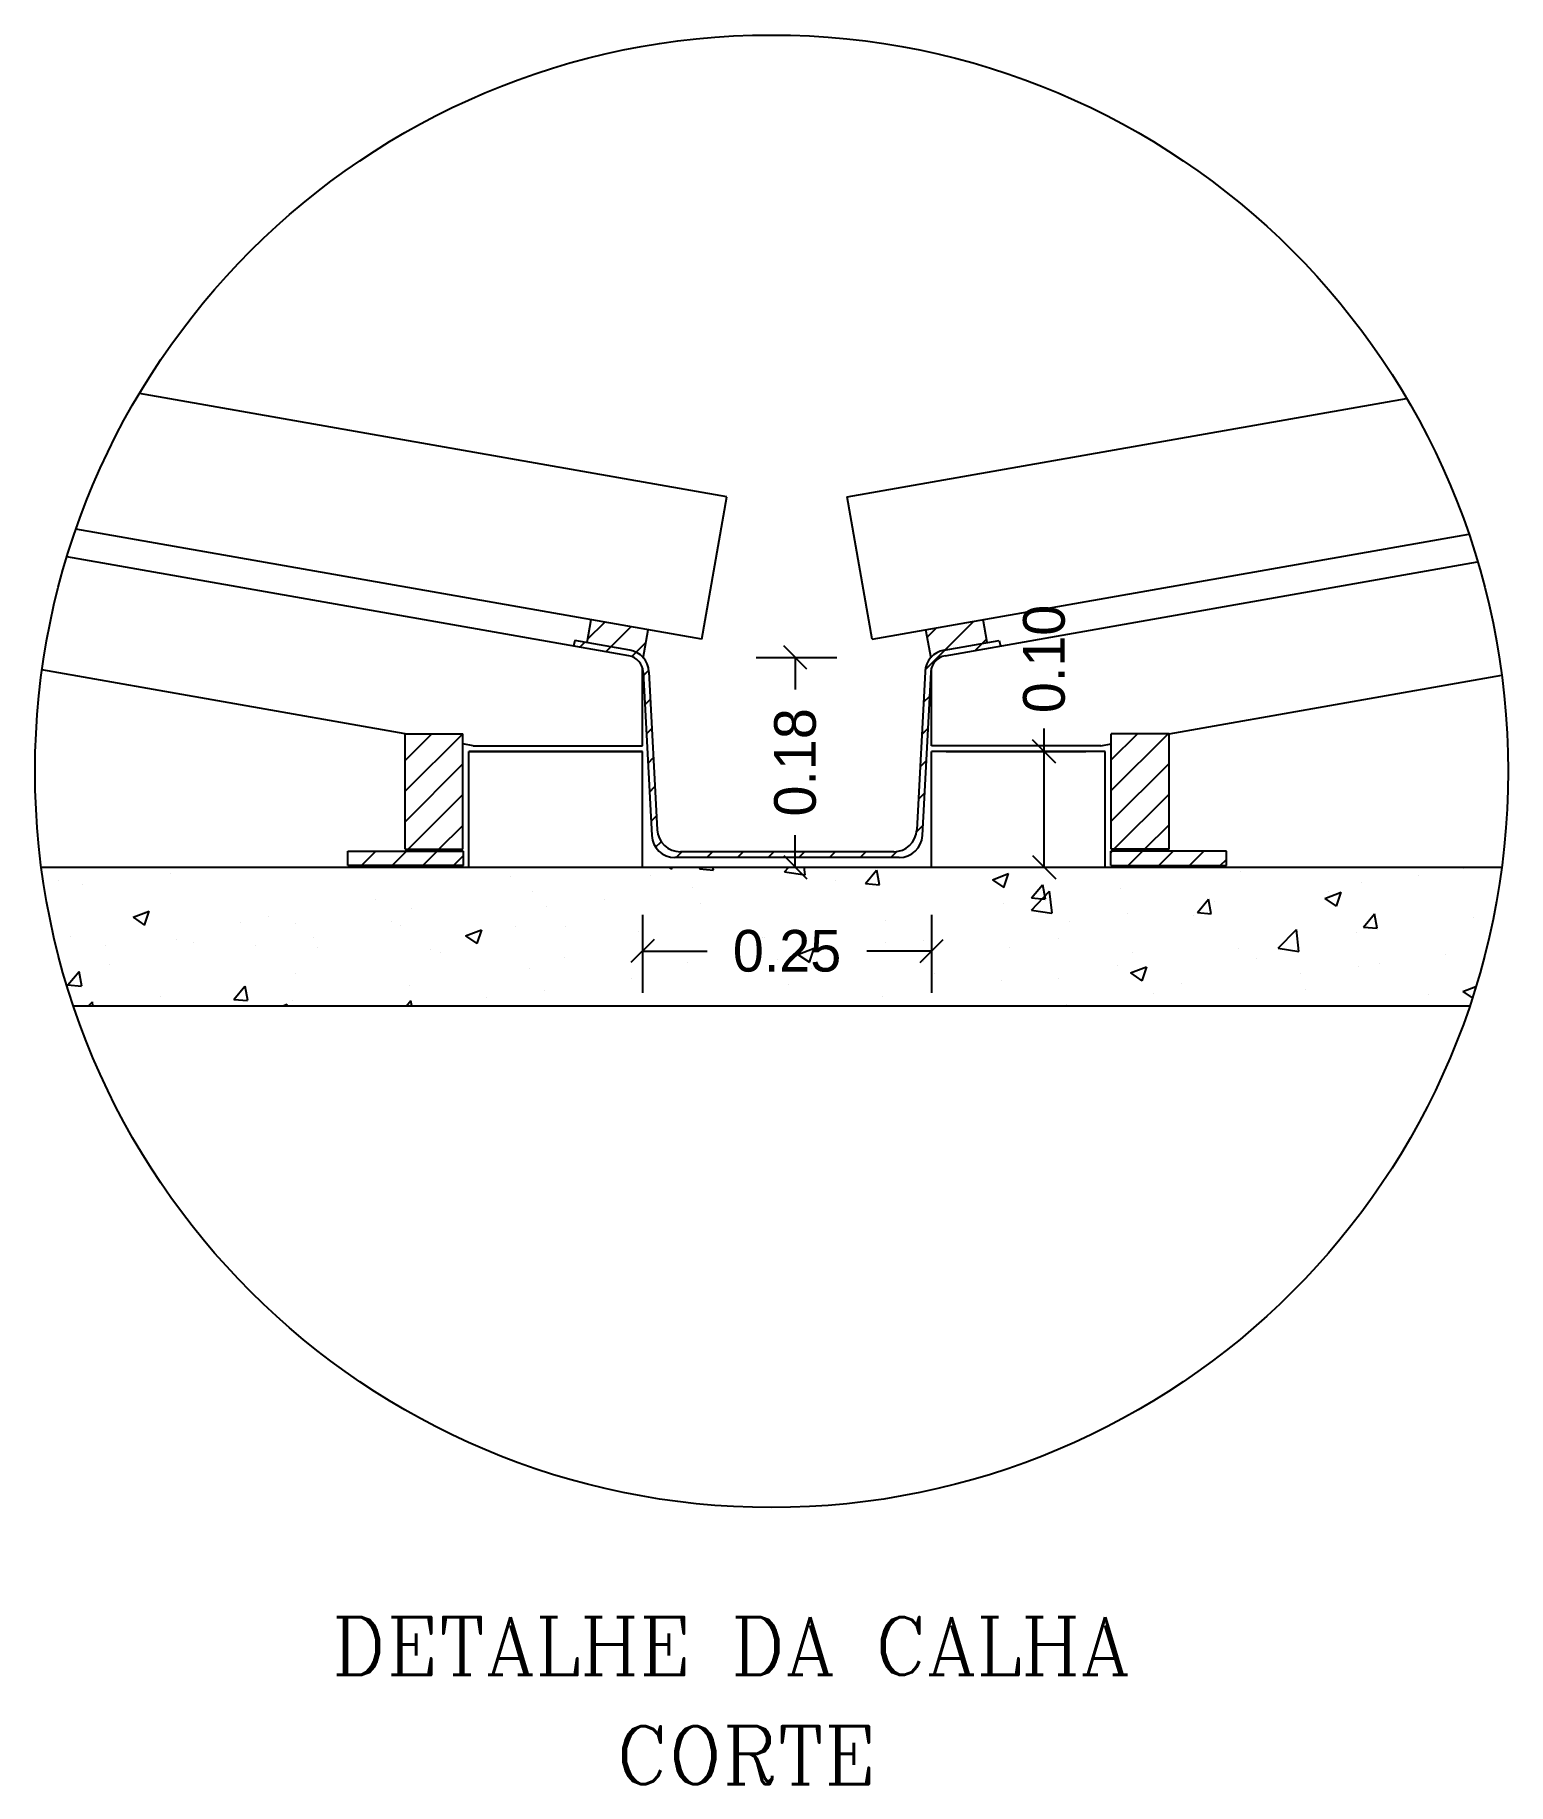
# Model space of a CAD drawing. Extents: x -9 to 119, y 33 to 95.
# Drawn here: x 4.182 to 5.456, y 66.116 to 67.629 of the extents above; entities that cross this region are included whole.
import ezdxf

# ---------------------------------------------------------------- set-up
doc = ezdxf.new("R2010")
doc.units = 0
doc.header["$LTSCALE"] = 8
doc.layers.get('0').update_dxf_attribs({"linetype": 'CONTINUOUS'})
doc.layers.get('DEFPOINTS').update_dxf_attribs({"linetype": 'CONTINUOUS'})
for name, color, linetype in [('CONCRETO', 5, 'CONTINUOUS'), ('COTA', 244, 'CONTINUOUS'), ('EQUIPAMENTOS', 1, 'CONTINUOUS'), ('PAREDE', 7, 'CONTINUOUS'), ('PAREDES', 7, 'CONTINUOUS'), ('TELHADO', 30, 'CONTINUOUS'), ('TERRENOEMCORTE', 244, 'CONTINUOUS'), ('TEXTO', 1, 'CONTINUOUS')]:
    doc.layers.add(name, color=color, linetype=linetype)
doc.styles.add('ROMANC', font='ROMANC.SHX')
doc.dimstyles.get("Standard").update_dxf_attribs({"dimtxt": 0.18, "dimasz": 0.18, "dimexe": 0.18, "dimexo": 0.0625, "dimgap": 0.09, "dimtad": 0, "dimtih": 1, "dimtoh": 1, "dimzin": 0, "dimtxsty": 'STANDARD', "dimcen": 0.09, "dimclrt": 30, "dimazin": 3, "dimtfac": 1, "dimtdec": 4, "dimtofl": 0, "dimtmove": 0, "dimatfit": 3, "dimtolj": 1, "dimtzin": 0})

msp = doc.modelspace()

# ---------------------------------------------------------------- texts
at = {"layer": 'TEXTO', "color": 5, "ltscale": 0.3, "style": 'ROMANC'}
for s, p in [('DETALHE DA CALHA', (4.4388, 66.2107)), ('CORTE ', (4.6844, 66.1163))]:
    msp.add_text(s, height=0.05, dxfattribs=at).set_placement(p)

# ---------------------------------------------------------------- blocks, each defined once
blk = doc.blocks.new('_OBLIQUE')
at = {"color": 0, "linetype": 'BYBLOCK'}
blk.add_line((-0.5, -0.5), (0.5, 0.5), dxfattribs=at)
blk = doc.blocks.new('*D129')
at = {"color": 0, "linetype": 'BYBLOCK', "ltscale": 0.2}
for p, q in [((29.7465, 85.5966), (29.7465, 85.5292)), ((29.9965, 85.5966), (29.9965, 85.5292)), ((29.7465, 85.5652), (29.8025, 85.5652)), ((29.9965, 85.5652), (29.9405, 85.5652))]:
    blk.add_line(p, q, dxfattribs=at)
at = {"layer": 'DEFPOINTS', "color": 0, "linetype": 'BYBLOCK', "ltscale": 0.2}
for p in [(29.7465, 85.6091), (29.9965, 85.6091), (29.9965, 85.5652)]:
    blk.add_point(p, dxfattribs=at)
at = {"color": 0, "linetype": 'BYBLOCK', "ltscale": 0.2, "xscale": 0.02, "yscale": 0.02, "zscale": 0.02, "rotation": 180}
blk.add_blockref('_OBLIQUE', (29.7465, 85.5652), dxfattribs=at)
at = {"color": 0, "linetype": 'BYBLOCK', "ltscale": 0.2, "xscale": 0.02, "yscale": 0.02, "zscale": 0.02}
blk.add_blockref('_OBLIQUE', (29.9965, 85.5652), dxfattribs=at)
at = {"color": 30, "linetype": 'BYBLOCK', "ltscale": 0.2, "insert": (29.8715, 85.5652), "char_height": 0.036, "attachment_point": 5}
blk.add_mtext('\\A1;0.25', dxfattribs=at)
blk = doc.blocks.new('*D130')
at = {"color": 0, "linetype": 'BYBLOCK', "ltscale": 0.2}
for p, q in [((30.0084, 85.7904), (30.0783, 85.7904)), ((30.0423, 85.7904), (30.0423, 85.7627)), ((30.0423, 85.6091), (30.0423, 85.6367)), ((30.009, 85.6091), (30.0783, 85.6091))]:
    blk.add_line(p, q, dxfattribs=at)
at = {"layer": 'DEFPOINTS', "color": 0, "linetype": 'BYBLOCK', "ltscale": 0.2}
for p in [(29.9959, 85.7904), (29.9965, 85.6091), (30.0423, 85.6091)]:
    blk.add_point(p, dxfattribs=at)
at = {"color": 0, "linetype": 'BYBLOCK', "ltscale": 0.2, "xscale": 0.02, "yscale": 0.02, "zscale": 0.02}
for p, rotation in [((30.0423, 85.7904), 90), ((30.0423, 85.6091), 270)]:
    blk.add_blockref('_OBLIQUE', p, dxfattribs=dict(at, rotation=rotation))
at = {"color": 30, "linetype": 'BYBLOCK', "ltscale": 0.2, "insert": (30.0423, 85.6997), "char_height": 0.036, "attachment_point": 5, "rotation": 90}
blk.add_mtext('\\A1;0.18', dxfattribs=at)
blk = doc.blocks.new('*X137')
at = {"color": 0, "ltscale": 0.2}
for p, q in [((29.242, 85.5977), (29.242, 85.5977)), ((29.3381, 85.604), (29.3381, 85.604)), ((29.6322, 85.6014), (29.6322, 85.6014)), ((29.7537, 85.6021), (29.7537, 85.6021)), ((29.7691, 85.6091), (29.7715, 85.6074)), ((29.7715, 85.6074), (29.7721, 85.6091)), ((29.7958, 85.6075), (29.7971, 85.6091)), ((29.7958, 85.6075), (29.8078, 85.6065)), ((29.8079, 85.6064), (29.8074, 85.6091)), ((29.8693, 85.6051), (29.8731, 85.6091)), ((29.8693, 85.6051), (29.8871, 85.6023)), ((29.8871, 85.6023), (29.8863, 85.6091)), ((29.916, 85.6081), (29.916, 85.6081)), ((29.9393, 85.595), (29.9489, 85.6065)), ((29.9513, 85.5939), (29.949, 85.6064)), ((30.049, 85.5981), (30.063, 85.6035)), ((30.049, 85.5981), (30.0589, 85.5914)), ((30.059, 85.5914), (30.063, 85.6035)), ((30.2638, 85.6052), (30.2638, 85.6052)), ((30.4177, 85.6022), (30.4177, 85.6022)), ((30.4563, 85.6077), (30.4563, 85.6077)), ((29.2623, 85.594), (29.2623, 85.594)), ((29.6511, 85.588), (29.6511, 85.588)), ((29.7897, 85.5915), (29.7897, 85.5915)), ((29.9134, 85.5976), (29.9134, 85.5976)), ((29.9393, 85.595), (29.9513, 85.5939)), ((30.0827, 85.572), (30.0983, 85.5882)), ((30.0828, 85.5824), (30.0924, 85.5939)), ((30.0948, 85.5813), (30.0925, 85.5939)), ((30.1006, 85.5692), (30.0984, 85.5882)), ((30.1599, 85.5902), (30.1599, 85.5902)), ((30.3364, 85.5821), (30.3504, 85.5875)), ((30.3396, 85.5876), (30.3396, 85.5876)), ((30.3464, 85.5754), (30.3505, 85.5875)), ((30.3677, 85.5956), (30.3677, 85.5956)), ((29.3061, 85.5657), (29.3201, 85.571)), ((29.3161, 85.5589), (29.3201, 85.571)), ((29.3163, 85.5711), (29.3163, 85.5711)), ((29.5155, 85.5814), (29.5155, 85.5814)), ((29.5472, 85.573), (29.5472, 85.573)), ((29.6639, 85.5749), (29.6639, 85.5749)), ((29.714, 85.5815), (29.714, 85.5815)), ((29.7967, 85.5775), (29.7967, 85.5775)), ((30.0589, 85.5774), (30.0589, 85.5774)), ((30.0827, 85.572), (30.1005, 85.5692)), ((30.0828, 85.5824), (30.0947, 85.5814)), ((30.1656, 85.569), (30.1656, 85.569)), ((30.223, 85.5676), (30.223, 85.5676)), ((30.2262, 85.5699), (30.2358, 85.5814)), ((30.2262, 85.5699), (30.2382, 85.5688)), ((30.2382, 85.5688), (30.2359, 85.5813)), ((30.2414, 85.579), (30.2414, 85.579)), ((30.3364, 85.5821), (30.3463, 85.5754)), ((30.3697, 85.5573), (30.3793, 85.5688)), ((30.3817, 85.5562), (30.3794, 85.5688)), ((29.3061, 85.5657), (29.316, 85.559)), ((29.3989, 85.5614), (29.3989, 85.5614)), ((29.4231, 85.5666), (29.4231, 85.5666)), ((29.4462, 85.5602), (29.4462, 85.5602)), ((29.5299, 85.562), (29.5299, 85.562)), ((29.5376, 85.5583), (29.5376, 85.5583)), ((29.5935, 85.5497), (29.6075, 85.555)), ((29.6035, 85.5429), (29.6076, 85.555)), ((29.6366, 85.5575), (29.6366, 85.5575)), ((29.6801, 85.5575), (29.6801, 85.5575)), ((29.7434, 85.553), (29.7434, 85.553)), ((29.9562, 85.5633), (29.9562, 85.5633)), ((30.1155, 85.5624), (30.1155, 85.5624)), ((30.2962, 85.5389), (30.3118, 85.5551)), ((30.314, 85.5361), (30.3118, 85.5551)), ((30.364, 85.5527), (30.364, 85.5527)), ((30.3697, 85.5573), (30.3816, 85.5563)), ((30.4651, 85.5655), (30.4651, 85.5655)), ((29.2517, 85.5487), (29.2517, 85.5487)), ((29.2822, 85.5414), (29.2822, 85.5414)), ((29.3435, 85.5462), (29.3435, 85.5462)), ((29.3585, 85.5442), (29.3585, 85.5442)), ((29.4118, 85.5417), (29.4118, 85.5417)), ((29.4619, 85.5483), (29.4619, 85.5483)), ((29.4653, 85.5397), (29.4653, 85.5397)), ((29.5634, 85.5375), (29.5634, 85.5375)), ((29.5935, 85.5497), (29.6034, 85.5429)), ((29.8502, 85.5485), (29.8502, 85.5485)), ((29.8523, 85.5483), (29.8523, 85.5483)), ((29.8809, 85.5336), (29.8949, 85.539)), ((29.8909, 85.5269), (29.895, 85.539)), ((29.9569, 85.544), (29.9569, 85.544)), ((29.9892, 85.5458), (29.9892, 85.5458)), ((30.0637, 85.5395), (30.0637, 85.5395)), ((30.1064, 85.5476), (30.1064, 85.5476)), ((30.2614, 85.5386), (30.2614, 85.5386)), ((30.2962, 85.5389), (30.314, 85.5361)), ((29.2855, 85.5251), (29.2855, 85.5251)), ((29.572, 85.5352), (29.572, 85.5352)), ((29.6788, 85.5307), (29.6788, 85.5307)), ((29.7513, 85.5355), (29.7513, 85.5355)), ((29.7856, 85.5262), (29.7856, 85.5262)), ((29.8634, 85.5292), (29.8634, 85.5292)), ((29.8809, 85.5336), (29.8909, 85.5269)), ((29.9135, 85.5358), (29.9135, 85.5358)), ((29.9897, 85.5276), (29.9897, 85.5276)), ((30.1575, 85.5236), (30.1575, 85.5236)), ((30.1683, 85.5176), (30.1823, 85.523)), ((30.1704, 85.535), (30.1704, 85.535)), ((30.1784, 85.5109), (30.1824, 85.523)), ((30.2772, 85.5305), (30.2772, 85.5305)), ((30.3651, 85.5233), (30.3651, 85.5233)), ((30.384, 85.526), (30.384, 85.526)), ((30.4409, 85.5333), (30.4409, 85.5333)), ((29.2498, 85.5073), (29.2594, 85.5188)), ((29.2498, 85.5073), (29.2617, 85.5062)), ((29.2618, 85.5062), (29.2595, 85.5187)), ((29.4468, 85.5175), (29.4468, 85.5175)), ((29.6486, 85.5215), (29.6486, 85.5215)), ((29.7371, 85.5126), (29.7371, 85.5126)), ((29.8731, 85.5076), (29.8731, 85.5076)), ((29.8923, 85.5216), (29.8923, 85.5216)), ((29.9991, 85.5171), (29.9991, 85.5171)), ((30.0565, 85.5108), (30.0565, 85.5108)), ((30.1058, 85.5126), (30.1058, 85.5126)), ((30.1683, 85.5176), (30.1783, 85.5109)), ((30.2126, 85.5081), (30.2126, 85.5081)), ((30.3151, 85.5167), (30.3151, 85.5167)), ((29.2676, 85.4891), (29.271, 85.4927)), ((29.2715, 85.4891), (29.2711, 85.4927)), ((29.3302, 85.4975), (29.3302, 85.4975)), ((29.3932, 85.4947), (29.4029, 85.5062)), ((29.3932, 85.4947), (29.4052, 85.4937)), ((29.4053, 85.4937), (29.403, 85.5062)), ((29.4437, 85.4937), (29.4437, 85.4937)), ((29.5425, 85.4891), (29.5463, 85.4937)), ((29.5447, 85.5065), (29.5447, 85.5065)), ((29.5472, 85.4891), (29.5464, 85.4936)), ((29.6113, 85.496), (29.6113, 85.496)), ((29.6614, 85.5026), (29.6614, 85.5026)), ((29.9538, 85.4968), (29.9538, 85.4968)), ((30.1887, 85.5001), (30.1887, 85.5001)), ((30.3194, 85.5036), (30.3194, 85.5036)), ((30.4261, 85.4991), (30.4261, 85.4991)), ((30.4558, 85.5016), (30.4669, 85.5059)), ((30.4558, 85.5016), (30.4638, 85.4961)), ((30.4626, 85.499), (30.4626, 85.499)), ((29.4357, 85.4891), (29.4394, 85.4905)), ((29.439, 85.4891), (29.4395, 85.4905)), ((30.113, 85.4901), (30.113, 85.4901))]:
    blk.add_line(p, q, dxfattribs=at)
blk = doc.blocks.new('*D139')
at = {"color": 0, "linetype": 'BYBLOCK', "ltscale": 0.2}
for p, q in [((30.0938, 85.7091), (30.0938, 85.7291)), ((30.009, 85.7091), (30.1298, 85.7091)), ((30.0938, 85.6091), (30.0938, 85.7091)), ((30.009, 85.6091), (30.1298, 85.6091))]:
    blk.add_line(p, q, dxfattribs=at)
at = {"layer": 'DEFPOINTS', "color": 0, "linetype": 'BYBLOCK', "ltscale": 0.2}
for p in [(29.9965, 85.7091), (30.0938, 85.7091), (29.9965, 85.6091)]:
    blk.add_point(p, dxfattribs=at)
at = {"color": 0, "linetype": 'BYBLOCK', "ltscale": 0.2, "xscale": 0.02, "yscale": 0.02, "zscale": 0.02}
for p, rotation in [((30.0938, 85.7091), 90), ((30.0938, 85.6091), 270)]:
    blk.add_blockref('_OBLIQUE', p, dxfattribs=dict(at, rotation=rotation))
at = {"color": 30, "linetype": 'BYBLOCK', "ltscale": 0.2, "insert": (30.0938, 85.7891), "char_height": 0.036, "attachment_point": 5, "rotation": 90}
blk.add_mtext('\\A1;0.10', dxfattribs=at)
blk = doc.blocks.new('*X144')
at = {"color": 0, "ltscale": 0.2}
for p, q in [((5.1125, 66.9755), (5.1617, 67.0247)), ((5.1125, 67.002), (5.1352, 67.0247)), ((5.1125, 66.949), (5.1625, 66.999)), ((5.1148, 66.9247), (5.1625, 66.9725)), ((5.1413, 66.9247), (5.1625, 66.9459)), ((5.1121, 66.922), (5.1131, 66.923)), ((5.1272, 66.9107), (5.1396, 66.923)), ((5.1538, 66.9107), (5.1661, 66.923)), ((5.1803, 66.9107), (5.1926, 66.923)), ((5.2068, 66.9107), (5.2121, 66.916))]:
    blk.add_line(p, q, dxfattribs=at)
blk = doc.blocks.new('*X145')
at = {"color": 0, "ltscale": 0.2}
for p, q in [((4.6599, 67.1063), (4.6747, 67.1211)), ((4.68, 67.0999), (4.6973, 67.1171)), ((4.9535, 67.1082), (4.9614, 67.1161)), ((4.9689, 67.0971), (4.9936, 67.1217)), ((4.6531, 67.0995), (4.6575, 67.1038)), ((4.6757, 67.0955), (4.68, 67.0999)), ((4.7018, 67.0952), (4.7102, 67.1036)), ((4.9949, 67.0966), (5.0011, 67.1028)), ((5.0011, 67.1028), (5.0047, 67.1063)), ((4.698, 67.0914), (4.7018, 67.0952)), ((4.9518, 67.08), (4.9689, 67.0971)), ((4.7081, 67.0749), (4.7128, 67.0796)), ((4.7094, 67.0497), (4.7142, 67.0545)), ((4.9503, 67.0519), (4.9556, 67.0572)), ((4.5021, 66.975), (4.5519, 67.0247)), ((4.5021, 67.0015), (4.5253, 67.0247)), ((4.7107, 67.0245), (4.7155, 67.0293)), ((4.9488, 67.024), (4.9541, 67.0292)), ((4.5021, 66.9485), (4.5521, 66.9985)), ((4.7121, 66.9993), (4.7168, 67.0041)), ((4.9473, 66.996), (4.9526, 67.0013)), ((4.7134, 66.9741), (4.7181, 66.9789)), ((4.5049, 66.9247), (4.5521, 66.972)), ((4.9459, 66.968), (4.9512, 66.9733)), ((4.7147, 66.9489), (4.7195, 66.9537)), ((4.5314, 66.9247), (4.5521, 66.9454)), ((4.9443, 66.9399), (4.9497, 66.9453)), ((4.4643, 66.9107), (4.4767, 66.923)), ((4.4908, 66.9107), (4.5032, 66.923)), ((4.5174, 66.9107), (4.5297, 66.923)), ((4.5439, 66.9107), (4.5525, 66.9194)), ((4.7187, 66.9265), (4.7236, 66.9313)), ((4.7364, 66.9176), (4.7414, 66.9226)), ((4.7629, 66.9176), (4.7679, 66.9226)), ((4.7895, 66.9176), (4.7945, 66.9226)), ((4.816, 66.9176), (4.821, 66.9226)), ((4.8425, 66.9176), (4.8475, 66.9226)), ((4.869, 66.9176), (4.874, 66.9226)), ((4.8955, 66.9176), (4.9005, 66.9226)), ((4.922, 66.9176), (4.9272, 66.9228))]:
    blk.add_line(p, q, dxfattribs=at)

# ---------------------------------------------------------------- dimensions: what is measured, and where the dimension line sits
at = {"layer": 'COTA', "color": 244, "ltscale": 0.2}
for base, p1, p2, picture, middle, set_off in [((5.0546, 67.0092), (4.9573, 66.9092), (4.9573, 67.0092), '*D139', (5.0546, 67.0892), (-25.0392, -18.6998)), ((4.8394, 66.9092), (4.7929, 67.0905), (4.7936, 66.9092), '*D130', (4.8394, 66.9999), (-25.2029, -18.6998))]:
    dim = msp.add_linear_dim(base=base, p1=p1, p2=p2, angle=90, dimstyle='STANDARD', override={"dimscale": 0.2, "dimasz": 0.1, "dimtih": 0, "dimtoh": 0, "dimblk1": 'OBLIQUE', "dimblk2": 'OBLIQUE', "dimsah": 1}, dxfattribs=at)
    dim.commit()
    dim.dimension.update_dxf_attribs({"geometry": picture, "text_midpoint": middle, "insert": set_off})
dim = msp.add_linear_dim(base=(4.9573, 66.8367), p1=(4.7073, 66.8806), p2=(4.9573, 66.8806), dimstyle='STANDARD', override={"dimscale": 0.2, "dimasz": 0.1, "dimtih": 0, "dimtoh": 0, "dimblk1": 'OBLIQUE', "dimblk2": 'OBLIQUE', "dimsah": 1}, dxfattribs=at)
dim.commit()
dim.dimension.update_dxf_attribs({"geometry": '*D129', "text_midpoint": (4.8323, 66.8367), "insert": (-25.0392, -18.7285)})

# ---------------------------------------------------------------- linework, layer by layer
at = {"layer": 'CONCRETO', "color": 30, "ltscale": 0.2}
for p, q in [((4.9293, 66.9176), (4.7353, 66.9176)), ((4.9245, 66.9226), (4.7401, 66.9226))]:
    msp.add_line(p, q, dxfattribs=at)
at = {"layer": 'CONCRETO', "color": 5, "ltscale": 0.2}
for p, q in [((4.1876, 66.9092), (5.1073, 66.9092)), ((4.1876, 66.9092), (4.5673, 66.9092)), ((5.1073, 66.9092), (5.4501, 66.9092)), ((4.2154, 66.7892), (5.4223, 66.7892))]:
    msp.add_line(p, q, dxfattribs=at)
at = {"layer": 'COTA', "color": 30, "ltscale": 0.2}
msp.add_circle((4.8189, 66.9922), 0.6367, dxfattribs=at)
for centre, start, end in [((4.7353, 66.9376), 183.0112, 270), ((4.7401, 66.9426), 183.0112, 270), ((4.9245, 66.9426), 270, 356.9888), ((4.9293, 66.9376), 270, 356.9888)]:
    msp.add_arc(centre, 0.02, start, end, dxfattribs=at)
at = {"layer": 'EQUIPAMENTOS', "color": 30, "ltscale": 0.2}
for p, q in [((4.7079, 67.078), (4.7154, 66.9366)), ((4.7129, 67.0783), (4.7201, 66.9416)), ((4.9517, 67.0783), (4.9445, 66.9416)), ((4.9567, 67.078), (4.9492, 66.9366))]:
    msp.add_line(p, q, dxfattribs=at)
at = {"layer": 'PAREDE', "color": 30, "ltscale": 0.2}
for p, q in [((4.5609, 67.0142), (4.7073, 67.0142)), ((5.1037, 67.0142), (4.9573, 67.0142))]:
    msp.add_line(p, q, dxfattribs=at)
at = {"layer": 'PAREDES', "color": 3, "ltscale": 0.2}
for p, q in [((4.7073, 67.0092), (4.5573, 67.0092)), ((4.5573, 67.0092), (4.7073, 67.0092)), ((4.5573, 66.9092), (4.5573, 67.0092)), ((4.5573, 66.9092), (4.5573, 67.0092)), ((4.7073, 66.9092), (4.7073, 67.0092)), ((4.7073, 66.9092), (4.7073, 67.0092)), ((5.1073, 67.0092), (4.9573, 67.0092)), ((4.9573, 66.9092), (4.9573, 67.0092)), ((5.1073, 66.9092), (5.1073, 67.0092))]:
    msp.add_line(p, q, dxfattribs=at)
at = {"layer": 'TELHADO', "color": 30, "linetype": 'CONTINUOUS', "ltscale": 0.2}
for p, q in [((4.7803, 67.2294), (4.2724, 67.319)), ((4.8843, 67.2294), (5.3679, 67.3147)), ((4.7586, 67.1063), (4.2176, 67.2017)), ((4.906, 67.1063), (5.4217, 67.1972)), ((4.6955, 67.092), (4.2098, 67.1777)), ((4.969, 67.092), (5.4293, 67.1732)), ((4.5021, 67.0246), (4.1882, 67.0799)), ((5.1625, 67.0246), (5.4501, 67.0753))]:
    msp.add_line(p, q, dxfattribs=at)
at = {"layer": 'TELHADO', "color": 30, "ltscale": 0.2}
for p, q in [((4.7586, 67.1063), (4.7803, 67.2294)), ((4.906, 67.1063), (4.8843, 67.2294)), ((4.6594, 67.1035), (4.6629, 67.1233)), ((4.7078, 67.09), (4.7122, 67.1146)), ((4.9568, 67.09), (4.9524, 67.1146)), ((5.0052, 67.1035), (5.0017, 67.1233)), ((4.6488, 67.1053), (4.6477, 67.1005)), ((4.6964, 67.097), (4.6488, 67.1053)), ((4.9682, 67.097), (5.0158, 67.1053)), ((5.0158, 67.1053), (5.0169, 67.1005)), ((4.7073, 67.0142), (4.7073, 67.0816)), ((4.9573, 67.0142), (4.9573, 67.0816)), ((4.5021, 66.9247), (4.5021, 67.0247)), ((4.5021, 67.0247), (4.5521, 67.0247)), ((4.5521, 66.9247), (4.5521, 67.0247)), ((5.1625, 67.0247), (5.1125, 67.0247)), ((5.1125, 66.9247), (5.1125, 67.0247)), ((5.1625, 66.9247), (5.1625, 67.0247)), ((4.5609, 67.0142), (4.5521, 67.0158)), ((5.1037, 67.0142), (5.1125, 67.0158)), ((4.4525, 66.9107), (4.4525, 66.923)), ((4.4525, 66.923), (4.5525, 66.923)), ((4.5021, 66.9247), (4.5521, 66.9247)), ((4.5525, 66.9107), (4.5525, 66.923)), ((5.2121, 66.923), (5.1121, 66.923)), ((5.1121, 66.9107), (5.1121, 66.923)), ((5.1625, 66.9247), (5.1125, 66.9247)), ((5.2121, 66.9107), (5.2121, 66.923)), ((4.5525, 66.9107), (4.4525, 66.9107)), ((5.1121, 66.9107), (5.2121, 66.9107))]:
    msp.add_line(p, q, dxfattribs=at)
for centre, radius, start, end in [((4.6929, 67.0773), 0.015, 3.0112, 80), ((4.6929, 67.0773), 0.02, 3.0112, 80), ((4.9716, 67.0773), 0.02, 100, 176.9888), ((4.9716, 67.0773), 0.015, 100, 176.9888)]:
    msp.add_arc(centre, radius, start, end, dxfattribs=at)

# ---------------------------------------------------------------- block references
at = {"layer": 'COTA', "color": 30, "ltscale": 0.2}
msp.add_blockref('*X137', (-25.0392, -18.6998), dxfattribs=at)
at = {"layer": 'TERRENOEMCORTE', "color": 30, "ltscale": 0.2}
for name in ['*X145', '*X144']:
    msp.add_blockref(name, (0, 0), dxfattribs=at)

msp.set_redraw_order([(e.dxf.handle, doc.entitydb.next_handle()) for e in msp.query("TEXT MTEXT ATTDEF DIMENSION ARC_DIMENSION")])  # texts and dimensions are drawn at this point

doc.saveas('drawing.dxf')
